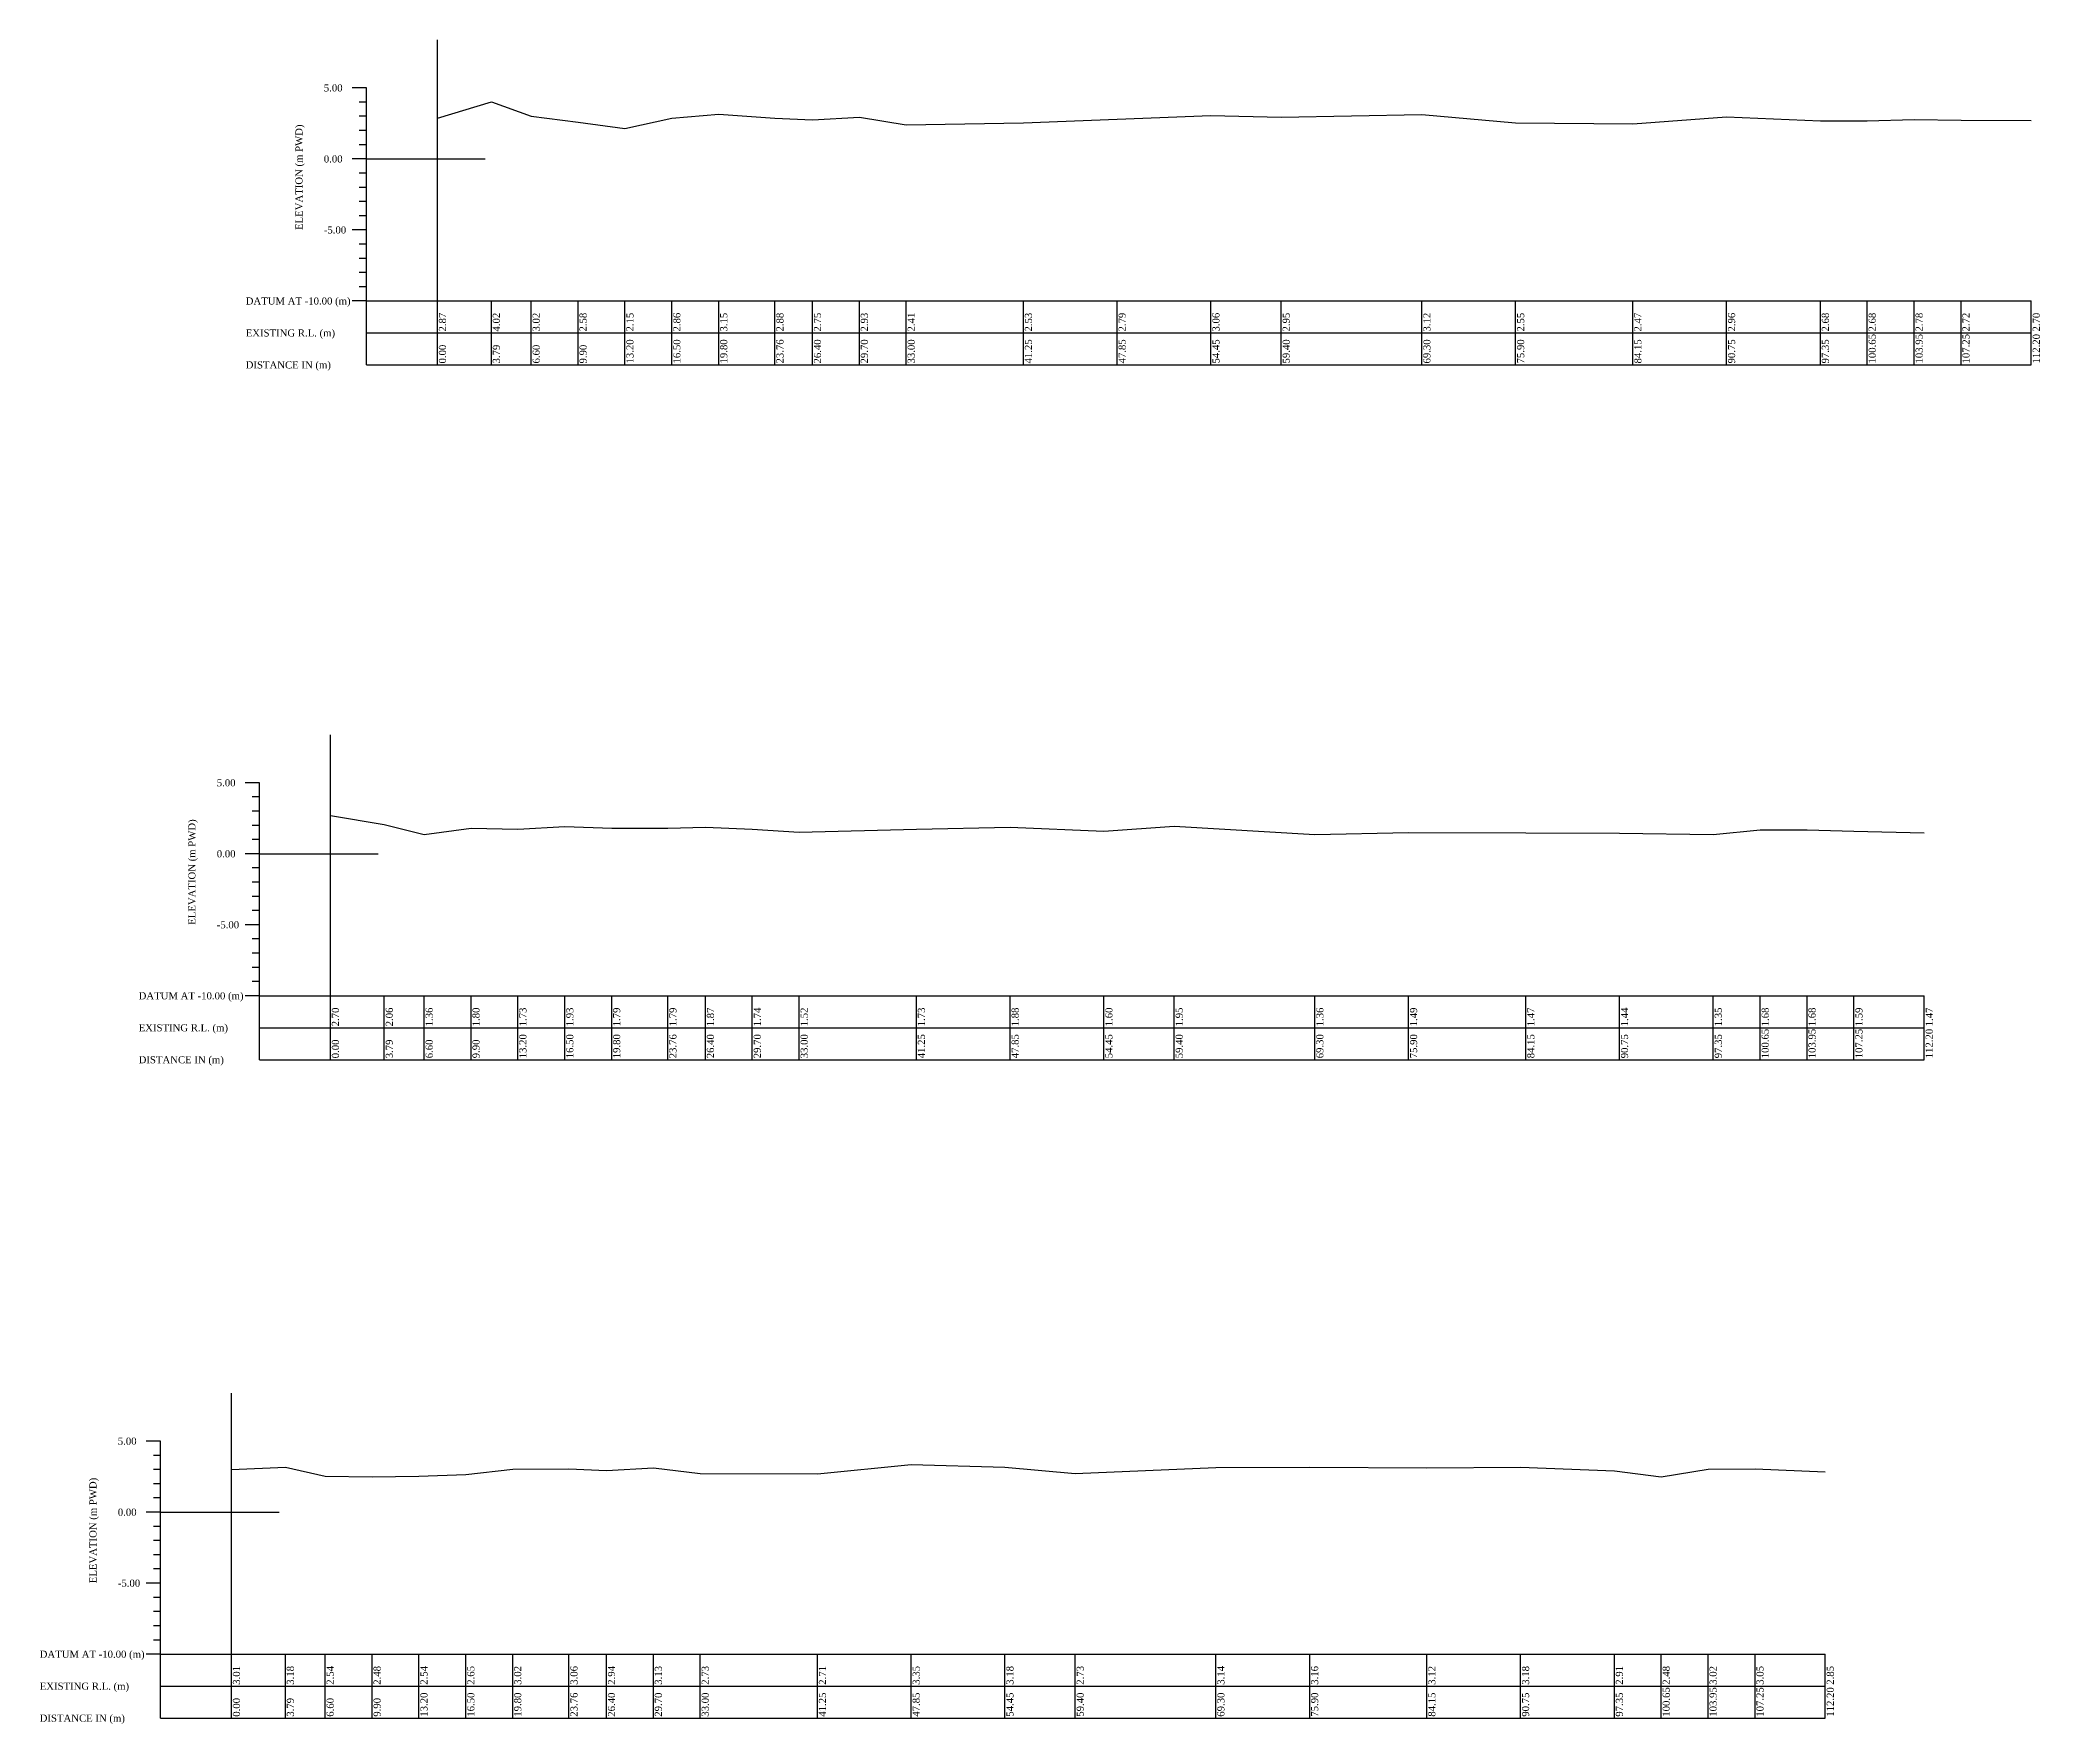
# Model space of a CAD drawing. Header units: metres. Extents: x -148477 to 168932, y -55673 to -2736.
# Drawn here: x 16153.5 to 16294.3, y -19987 to -19868.5 of the extents above; entities that cross this region are included whole.
import ezdxf

# ---------------------------------------------------------------- set-up
doc = ezdxf.new("R2010")
doc.units = ezdxf.units.M
doc.styles.add('liza', font='times.ttf', dxfattribs={"height": 2})

msp = doc.modelspace()

# ---------------------------------------------------------------- texts
at = {"color": 6, "linetype": 'Continuous', "lineweight": -3, "ltscale": 0.5, "char_height": 0.5, "attachment_point": 1, "style": 'liza'}
for s, insert, width in [('5.00', (16173.4902, -19871.6165), 2), ('0.00', (16173.4902, -19876.6165), 2), ('-5.00', (16173.4902, -19881.6165), 2), ('DATUM AT -10.00 (m)', (16167.9902, -19886.6165), 7.5), ('EXISTING R.L. (m)', (16167.9902, -19888.8665), 7.5), ('DISTANCE IN (m)', (16167.9902, -19891.1165), 7.5), ('5.00', (16165.9544, -19920.5312), 2), ('0.00', (16165.9544, -19925.5312), 2), ('-5.00', (16165.9544, -19930.5312), 2), ('DATUM AT -10.00 (m)', (16160.4544, -19935.5312), 7.5), ('EXISTING R.L. (m)', (16160.4544, -19937.7812), 7.5), ('DISTANCE IN (m)', (16160.4544, -19940.0312), 7.5), ('5.00', (16158.9892, -19966.8834), 2), ('0.00', (16158.9892, -19971.8834), 2), ('-5.00', (16158.9892, -19976.8834), 2), ('DATUM AT -10.00 (m)', (16153.4892, -19981.8834), 7.5), ('EXISTING R.L. (m)', (16153.4892, -19984.1334), 7.5), ('DISTANCE IN (m)', (16153.4892, -19986.3834), 7.5)]:
    msp.add_mtext(s, dxfattribs=dict(at, insert=insert, width=width))
at = {"color": 6, "linetype": 'Continuous', "lineweight": -3, "ltscale": 0.5, "char_height": 0.5, "attachment_point": 1, "rotation": 90, "style": 'liza'}
for s, insert, width in [('ELEVATION (m PWD)', (16171.4902, -19881.8665), 10), ('2.87', (16181.5902, -19889.0165), 2.15), ('4.02', (16185.3852, -19889.0165), 2.15), ('3.02', (16188.1902, -19889.0165), 2.15), ('2.58', (16191.4902, -19889.0165), 2.15), ('2.15', (16194.7902, -19889.0165), 2.15), ('2.86', (16198.0902, -19889.0165), 2.15), ('3.15', (16201.3902, -19889.0165), 2.15), ('2.88', (16205.3502, -19889.0165), 2.15), ('2.75', (16207.9902, -19889.0165), 2.15), ('2.93', (16211.2902, -19889.0165), 2.15), ('2.41', (16214.5902, -19889.0165), 2.15), ('2.53', (16222.8402, -19889.0165), 2.15), ('2.79', (16229.4402, -19889.0165), 2.15), ('3.06', (16236.0402, -19889.0165), 2.15), ('2.95', (16240.9902, -19889.0165), 2.15), ('3.12', (16250.8902, -19889.0165), 2.15), ('2.55', (16257.4902, -19889.0165), 2.15), ('2.47', (16265.7402, -19889.0165), 2.15), ('2.96', (16272.3402, -19889.0165), 2.15), ('2.68', (16278.9402, -19889.0165), 2.15), ('2.68', (16282.2402, -19889.0165), 2.15), ('2.78', (16285.5402, -19889.0165), 2.15), ('2.72', (16288.8402, -19889.0165), 2.15), ('2.70', (16293.7902, -19889.0165), 2.15), ('100.65', (16282.2402, -19891.2665), 2.15), ('103.95', (16285.5402, -19891.2665), 2.15), ('107.25', (16288.8402, -19891.2665), 2.15), ('112.20', (16293.7902, -19891.2665), 2.15), ('0.00', (16181.5902, -19891.2665), 2.15), ('3.79', (16185.3852, -19891.2665), 2.15), ('6.60', (16188.1902, -19891.2665), 2.15), ('9.90', (16191.4902, -19891.2665), 2.15), ('13.20', (16194.7902, -19891.2665), 2.15), ('16.50', (16198.0902, -19891.2665), 2.15), ('19.80', (16201.3902, -19891.2665), 2.15), ('23.76', (16205.3502, -19891.2665), 2.15), ('26.40', (16207.9902, -19891.2665), 2.15), ('29.70', (16211.2902, -19891.2665), 2.15), ('33.00', (16214.5902, -19891.2665), 2.15), ('41.25', (16222.8402, -19891.2665), 2.15), ('47.85', (16229.4402, -19891.2665), 2.15), ('54.45', (16236.0402, -19891.2665), 2.15), ('59.40', (16240.9902, -19891.2665), 2.15), ('69.30', (16250.8902, -19891.2665), 2.15), ('75.90', (16257.4902, -19891.2665), 2.15), ('84.15', (16265.7402, -19891.2665), 2.15), ('90.75', (16272.3402, -19891.2665), 2.15), ('97.35', (16278.9402, -19891.2665), 2.15), ('ELEVATION (m PWD)', (16163.9544, -19930.7812), 10), ('2.70', (16174.0544, -19937.9312), 2.15), ('2.06', (16177.8494, -19937.9312), 2.15), ('1.36', (16180.6544, -19937.9312), 2.15), ('1.80', (16183.9544, -19937.9312), 2.15), ('1.73', (16187.2544, -19937.9312), 2.15), ('1.93', (16190.5544, -19937.9312), 2.15), ('1.79', (16193.8544, -19937.9312), 2.15), ('1.79', (16197.8144, -19937.9312), 2.15), ('1.87', (16200.4544, -19937.9312), 2.15), ('1.74', (16203.7544, -19937.9312), 2.15), ('1.52', (16207.0544, -19937.9312), 2.15), ('1.73', (16215.3044, -19937.9312), 2.15), ('1.88', (16221.9044, -19937.9312), 2.15), ('1.60', (16228.5044, -19937.9312), 2.15), ('1.95', (16233.4544, -19937.9312), 2.15), ('1.36', (16243.3544, -19937.9312), 2.15), ('1.49', (16249.9544, -19937.9312), 2.15), ('1.47', (16258.2044, -19937.9312), 2.15), ('1.44', (16264.8044, -19937.9312), 2.15), ('1.35', (16271.4044, -19937.9312), 2.15), ('1.68', (16274.7044, -19937.9312), 2.15), ('1.68', (16278.0044, -19937.9312), 2.15), ('1.59', (16281.3044, -19937.9312), 2.15), ('1.47', (16286.2544, -19937.9312), 2.15), ('13.20', (16187.2544, -19940.1812), 2.15), ('16.50', (16190.5544, -19940.1812), 2.15), ('19.80', (16193.8544, -19940.1812), 2.15), ('23.76', (16197.8144, -19940.1812), 2.15), ('26.40', (16200.4544, -19940.1812), 2.15), ('29.70', (16203.7544, -19940.1812), 2.15), ('33.00', (16207.0544, -19940.1812), 2.15), ('41.25', (16215.3044, -19940.1812), 2.15), ('47.85', (16221.9044, -19940.1812), 2.15), ('54.45', (16228.5044, -19940.1812), 2.15), ('59.40', (16233.4544, -19940.1812), 2.15), ('69.30', (16243.3544, -19940.1812), 2.15), ('75.90', (16249.9544, -19940.1812), 2.15), ('84.15', (16258.2044, -19940.1812), 2.15), ('90.75', (16264.8044, -19940.1812), 2.15), ('97.35', (16271.4044, -19940.1812), 2.15), ('100.65', (16274.7044, -19940.1812), 2.15), ('103.95', (16278.0044, -19940.1812), 2.15), ('107.25', (16281.3044, -19940.1812), 2.15), ('112.20', (16286.2544, -19940.1812), 2.15), ('0.00', (16174.0544, -19940.1812), 2.15), ('3.79', (16177.8494, -19940.1812), 2.15), ('6.60', (16180.6544, -19940.1812), 2.15), ('9.90', (16183.9544, -19940.1812), 2.15), ('ELEVATION (m PWD)', (16156.9892, -19977.1334), 10), ('3.01', (16167.0892, -19984.2834), 2.15), ('3.18', (16170.8842, -19984.2834), 2.15), ('2.54', (16173.6892, -19984.2834), 2.15), ('2.48', (16176.9892, -19984.2834), 2.15), ('2.54', (16180.2892, -19984.2834), 2.15), ('2.65', (16183.5892, -19984.2834), 2.15), ('3.02', (16186.8892, -19984.2834), 2.15), ('3.06', (16190.8492, -19984.2834), 2.15), ('2.94', (16193.4892, -19984.2834), 2.15), ('3.13', (16196.7892, -19984.2834), 2.15), ('2.73', (16200.0892, -19984.2834), 2.15), ('2.71', (16208.3392, -19984.2834), 2.15), ('3.35', (16214.9392, -19984.2834), 2.15), ('3.18', (16221.5392, -19984.2834), 2.15), ('2.73', (16226.4892, -19984.2834), 2.15), ('3.14', (16236.3892, -19984.2834), 2.15), ('3.16', (16242.9892, -19984.2834), 2.15), ('3.12', (16251.2392, -19984.2834), 2.15), ('3.18', (16257.8392, -19984.2834), 2.15), ('2.91', (16264.4392, -19984.2834), 2.15), ('2.48', (16267.7392, -19984.2834), 2.15), ('3.02', (16271.0392, -19984.2834), 2.15), ('3.05', (16274.3392, -19984.2834), 2.15), ('2.85', (16279.2892, -19984.2834), 2.15), ('13.20', (16180.2892, -19986.5334), 2.15), ('16.50', (16183.5892, -19986.5334), 2.15), ('19.80', (16186.8892, -19986.5334), 2.15), ('23.76', (16190.8492, -19986.5334), 2.15), ('26.40', (16193.4892, -19986.5334), 2.15), ('29.70', (16196.7892, -19986.5334), 2.15), ('33.00', (16200.0892, -19986.5334), 2.15), ('41.25', (16208.3392, -19986.5334), 2.15), ('47.85', (16214.9392, -19986.5334), 2.15), ('54.45', (16221.5392, -19986.5334), 2.15), ('59.40', (16226.4892, -19986.5334), 2.15), ('69.30', (16236.3892, -19986.5334), 2.15), ('75.90', (16242.9892, -19986.5334), 2.15), ('84.15', (16251.2392, -19986.5334), 2.15), ('90.75', (16257.8392, -19986.5334), 2.15), ('97.35', (16264.4392, -19986.5334), 2.15), ('100.65', (16267.7392, -19986.5334), 2.15), ('103.95', (16271.0392, -19986.5334), 2.15), ('107.25', (16274.3392, -19986.5334), 2.15), ('112.20', (16279.2892, -19986.5334), 2.15), ('0.00', (16167.0892, -19986.5334), 2.15), ('3.79', (16170.8842, -19986.5334), 2.15), ('6.60', (16173.6892, -19986.5334), 2.15), ('9.90', (16176.9892, -19986.5334), 2.15)]:
    msp.add_mtext(s, dxfattribs=dict(at, insert=insert, width=width))

# ---------------------------------------------------------------- linework, layer by layer
at = {"color": 2, "linetype": 'Continuous', "lineweight": -3, "ltscale": 0.5}
for p, q in [((16181.4902, -19886.8665), (16181.4902, -19868.4933)), ((16176.4902, -19876.8665), (16184.8571, -19876.8665)), ((16173.9544, -19935.7812), (16173.9544, -19917.408)), ((16168.9544, -19925.7812), (16177.3213, -19925.7812)), ((16166.9892, -19982.1334), (16166.9892, -19963.7603)), ((16161.9892, -19972.1334), (16170.3562, -19972.1334))]:
    msp.add_line(p, q, dxfattribs=at)
at = {"color": 6, "linetype": 'Continuous', "lineweight": -3, "ltscale": 0.5}
for p, q in [((16176.4902, -19871.8665), (16175.4902, -19871.8665)), ((16176.4902, -19891.3665), (16176.4902, -19871.8665)), ((16176.4902, -19872.8665), (16175.9902, -19872.8665)), ((16176.4902, -19873.8665), (16175.9902, -19873.8665)), ((16176.4902, -19874.8665), (16175.9902, -19874.8665)), ((16176.4902, -19875.8665), (16175.9902, -19875.8665)), ((16176.4902, -19876.8665), (16175.4902, -19876.8665)), ((16176.4902, -19877.8665), (16175.9902, -19877.8665)), ((16176.4902, -19878.8665), (16175.9902, -19878.8665)), ((16176.4902, -19879.8665), (16175.9902, -19879.8665)), ((16176.4902, -19880.8665), (16175.9902, -19880.8665)), ((16176.4902, -19881.8665), (16175.4902, -19881.8665)), ((16176.4902, -19882.8665), (16175.9902, -19882.8665)), ((16176.4902, -19883.8665), (16175.9902, -19883.8665)), ((16176.4902, -19884.8665), (16175.9902, -19884.8665)), ((16176.4902, -19885.8665), (16175.9902, -19885.8665)), ((16176.4902, -19886.8665), (16175.4902, -19886.8665)), ((16176.4902, -19886.8665), (16293.6902, -19886.8665)), ((16181.4902, -19891.3665), (16181.4902, -19886.8665)), ((16185.2852, -19891.3665), (16185.2852, -19886.8665)), ((16188.0902, -19891.3665), (16188.0902, -19886.8665)), ((16191.3902, -19891.3665), (16191.3902, -19886.8665)), ((16194.6902, -19891.3665), (16194.6902, -19886.8665)), ((16197.9902, -19891.3665), (16197.9902, -19886.8665)), ((16201.2902, -19891.3665), (16201.2902, -19886.8665)), ((16205.2502, -19891.3665), (16205.2502, -19886.8665)), ((16207.8902, -19891.3665), (16207.8902, -19886.8665)), ((16211.1902, -19891.3665), (16211.1902, -19886.8665)), ((16214.4902, -19891.3665), (16214.4902, -19886.8665)), ((16222.7402, -19891.3665), (16222.7402, -19886.8665)), ((16229.3402, -19891.3665), (16229.3402, -19886.8665)), ((16235.9402, -19891.3665), (16235.9402, -19886.8665)), ((16240.8902, -19891.3665), (16240.8902, -19886.8665)), ((16250.7902, -19891.3665), (16250.7902, -19886.8665)), ((16257.3902, -19891.3665), (16257.3902, -19886.8665)), ((16265.6402, -19891.3665), (16265.6402, -19886.8665)), ((16272.2402, -19891.3665), (16272.2402, -19886.8665)), ((16278.8402, -19891.3665), (16278.8402, -19886.8665)), ((16282.1402, -19891.3665), (16282.1402, -19886.8665)), ((16285.4402, -19891.3665), (16285.4402, -19886.8665)), ((16288.7402, -19891.3665), (16288.7402, -19886.8665)), ((16293.6902, -19891.3665), (16293.6902, -19886.8665)), ((16176.4902, -19889.1165), (16293.6902, -19889.1165)), ((16176.4902, -19891.3665), (16293.6902, -19891.3665)), ((16168.9544, -19920.7812), (16167.9544, -19920.7812)), ((16168.9544, -19921.7812), (16168.4544, -19921.7812)), ((16168.9544, -19940.2812), (16168.9544, -19920.7812)), ((16168.9544, -19922.7812), (16168.4544, -19922.7812)), ((16168.9544, -19923.7812), (16168.4544, -19923.7812)), ((16168.9544, -19925.7812), (16167.9544, -19925.7812)), ((16168.9544, -19924.7812), (16168.4544, -19924.7812)), ((16168.9544, -19926.7812), (16168.4544, -19926.7812)), ((16168.9544, -19927.7812), (16168.4544, -19927.7812)), ((16168.9544, -19928.7812), (16168.4544, -19928.7812)), ((16168.9544, -19929.7812), (16168.4544, -19929.7812)), ((16168.9544, -19930.7812), (16167.9544, -19930.7812)), ((16168.9544, -19931.7812), (16168.4544, -19931.7812)), ((16168.9544, -19932.7812), (16168.4544, -19932.7812)), ((16168.9544, -19933.7812), (16168.4544, -19933.7812)), ((16168.9544, -19935.7812), (16167.9544, -19935.7812)), ((16168.9544, -19934.7812), (16168.4544, -19934.7812)), ((16168.9544, -19935.7812), (16286.1544, -19935.7812)), ((16173.9544, -19940.2812), (16173.9544, -19935.7812)), ((16177.7494, -19940.2812), (16177.7494, -19935.7812)), ((16180.5544, -19940.2812), (16180.5544, -19935.7812)), ((16183.8544, -19940.2812), (16183.8544, -19935.7812)), ((16187.1544, -19940.2812), (16187.1544, -19935.7812)), ((16190.4544, -19940.2812), (16190.4544, -19935.7812)), ((16193.7544, -19940.2812), (16193.7544, -19935.7812)), ((16197.7144, -19940.2812), (16197.7144, -19935.7812)), ((16200.3544, -19940.2812), (16200.3544, -19935.7812)), ((16203.6544, -19940.2812), (16203.6544, -19935.7812)), ((16206.9544, -19940.2812), (16206.9544, -19935.7812)), ((16215.2044, -19940.2812), (16215.2044, -19935.7812)), ((16221.8044, -19940.2812), (16221.8044, -19935.7812)), ((16228.4044, -19940.2812), (16228.4044, -19935.7812)), ((16233.3544, -19940.2812), (16233.3544, -19935.7812)), ((16243.2544, -19940.2812), (16243.2544, -19935.7812)), ((16249.8544, -19940.2812), (16249.8544, -19935.7812)), ((16258.1044, -19940.2812), (16258.1044, -19935.7812)), ((16264.7044, -19940.2812), (16264.7044, -19935.7812)), ((16271.3044, -19940.2812), (16271.3044, -19935.7812)), ((16274.6044, -19940.2812), (16274.6044, -19935.7812)), ((16277.9044, -19940.2812), (16277.9044, -19935.7812)), ((16281.2044, -19940.2812), (16281.2044, -19935.7812)), ((16286.1544, -19940.2812), (16286.1544, -19935.7812)), ((16168.9544, -19938.0312), (16286.1544, -19938.0312)), ((16168.9544, -19940.2812), (16286.1544, -19940.2812)), ((16161.9892, -19967.1334), (16160.9892, -19967.1334)), ((16161.9892, -19968.1334), (16161.4892, -19968.1334)), ((16161.9892, -19986.6334), (16161.9892, -19967.1334)), ((16161.9892, -19969.1334), (16161.4892, -19969.1334)), ((16161.9892, -19970.1334), (16161.4892, -19970.1334)), ((16161.9892, -19972.1334), (16160.9892, -19972.1334)), ((16161.9892, -19971.1334), (16161.4892, -19971.1334)), ((16161.9892, -19973.1334), (16161.4892, -19973.1334)), ((16161.9892, -19974.1334), (16161.4892, -19974.1334)), ((16161.9892, -19975.1334), (16161.4892, -19975.1334)), ((16161.9892, -19976.1334), (16161.4892, -19976.1334)), ((16161.9892, -19977.1334), (16160.9892, -19977.1334)), ((16161.9892, -19978.1334), (16161.4892, -19978.1334)), ((16161.9892, -19979.1334), (16161.4892, -19979.1334)), ((16161.9892, -19980.1334), (16161.4892, -19980.1334)), ((16161.9892, -19982.1334), (16160.9892, -19982.1334)), ((16161.9892, -19981.1334), (16161.4892, -19981.1334)), ((16161.9892, -19982.1334), (16279.1892, -19982.1334)), ((16166.9892, -19986.6334), (16166.9892, -19982.1334)), ((16170.7842, -19986.6334), (16170.7842, -19982.1334)), ((16173.5892, -19986.6334), (16173.5892, -19982.1334)), ((16176.8892, -19986.6334), (16176.8892, -19982.1334)), ((16180.1892, -19986.6334), (16180.1892, -19982.1334)), ((16183.4892, -19986.6334), (16183.4892, -19982.1334)), ((16186.7892, -19986.6334), (16186.7892, -19982.1334)), ((16190.7492, -19986.6334), (16190.7492, -19982.1334)), ((16193.3892, -19986.6334), (16193.3892, -19982.1334)), ((16196.6892, -19986.6334), (16196.6892, -19982.1334)), ((16199.9892, -19986.6334), (16199.9892, -19982.1334)), ((16208.2392, -19986.6334), (16208.2392, -19982.1334)), ((16214.8392, -19986.6334), (16214.8392, -19982.1334)), ((16221.4392, -19986.6334), (16221.4392, -19982.1334)), ((16226.3892, -19986.6334), (16226.3892, -19982.1334)), ((16236.2892, -19986.6334), (16236.2892, -19982.1334)), ((16242.8892, -19986.6334), (16242.8892, -19982.1334)), ((16251.1392, -19986.6334), (16251.1392, -19982.1334)), ((16257.7392, -19986.6334), (16257.7392, -19982.1334)), ((16264.3392, -19986.6334), (16264.3392, -19982.1334)), ((16267.6392, -19986.6334), (16267.6392, -19982.1334)), ((16270.9392, -19986.6334), (16270.9392, -19982.1334)), ((16274.2392, -19986.6334), (16274.2392, -19982.1334)), ((16279.1892, -19986.6334), (16279.1892, -19982.1334)), ((16161.9892, -19984.3834), (16279.1892, -19984.3834)), ((16161.9892, -19986.6334), (16279.1892, -19986.6334))]:
    msp.add_line(p, q, dxfattribs=at)
msp.add_lwpolyline([(16181.4902, -19873.9965), (16185.2852, -19872.8465), (16188.0902, -19873.8465), (16191.3902, -19874.2865), (16194.6902, -19874.7165), (16197.9902, -19874.0065), (16201.2902, -19873.7165), (16205.2502, -19873.9865), (16207.8902, -19874.1165), (16211.1902, -19873.9365), (16214.4902, -19874.4565), (16222.7402, -19874.3365), (16229.3402, -19874.0765), (16235.9402, -19873.8065), (16240.8902, -19873.9165), (16250.7902, -19873.7465), (16257.3902, -19874.3165), (16265.6402, -19874.3965), (16272.2402, -19873.9065), (16278.8402, -19874.1865), (16282.1402, -19874.1865), (16285.4402, -19874.0865), (16288.7402, -19874.1465), (16293.6902, -19874.1665)], dxfattribs=at)
at = {"color": 3, "linetype": 'Continuous', "lineweight": -3, "ltscale": 0.5}
msp.add_lwpolyline([(16173.9544, -19923.0812), (16177.7494, -19923.7212), (16180.5544, -19924.4212), (16183.8544, -19923.9812), (16187.1544, -19924.0512), (16190.4544, -19923.8512), (16193.7544, -19923.9912), (16197.7144, -19923.9912), (16200.3544, -19923.9112), (16203.6544, -19924.0412), (16206.9544, -19924.2612), (16215.2044, -19924.0512), (16221.8044, -19923.9012), (16228.4044, -19924.1812), (16233.3544, -19923.8312), (16243.2544, -19924.4212), (16249.8544, -19924.2912), (16258.1044, -19924.3112), (16264.7044, -19924.3412), (16271.3044, -19924.4312), (16274.6044, -19924.1012), (16277.9044, -19924.1012), (16281.2044, -19924.1912), (16286.1544, -19924.3112)], dxfattribs=at)
at = {"color": 1, "linetype": 'Continuous', "lineweight": -3, "ltscale": 0.5}
msp.add_lwpolyline([(16166.9892, -19969.1234), (16170.7842, -19968.9534), (16173.5892, -19969.5934), (16176.8892, -19969.6534), (16180.1892, -19969.5934), (16183.4892, -19969.4834), (16186.7892, -19969.1134), (16190.7492, -19969.0734), (16193.3892, -19969.1934), (16196.6892, -19969.0034), (16199.9892, -19969.4034), (16208.2392, -19969.4234), (16214.8392, -19968.7834), (16221.4392, -19968.9534), (16226.3892, -19969.4034), (16236.2892, -19968.9934), (16242.8892, -19968.9734), (16251.1392, -19969.0134), (16257.7392, -19968.9534), (16264.3392, -19969.2234), (16267.6392, -19969.6534), (16270.9392, -19969.1134), (16274.2392, -19969.0834), (16279.1892, -19969.2834)], dxfattribs=at)

msp.set_redraw_order([(e.dxf.handle, doc.entitydb.next_handle()) for e in msp.query("TEXT MTEXT ATTDEF DIMENSION ARC_DIMENSION")])  # texts and dimensions are drawn at this point

doc.saveas('drawing.dxf')
